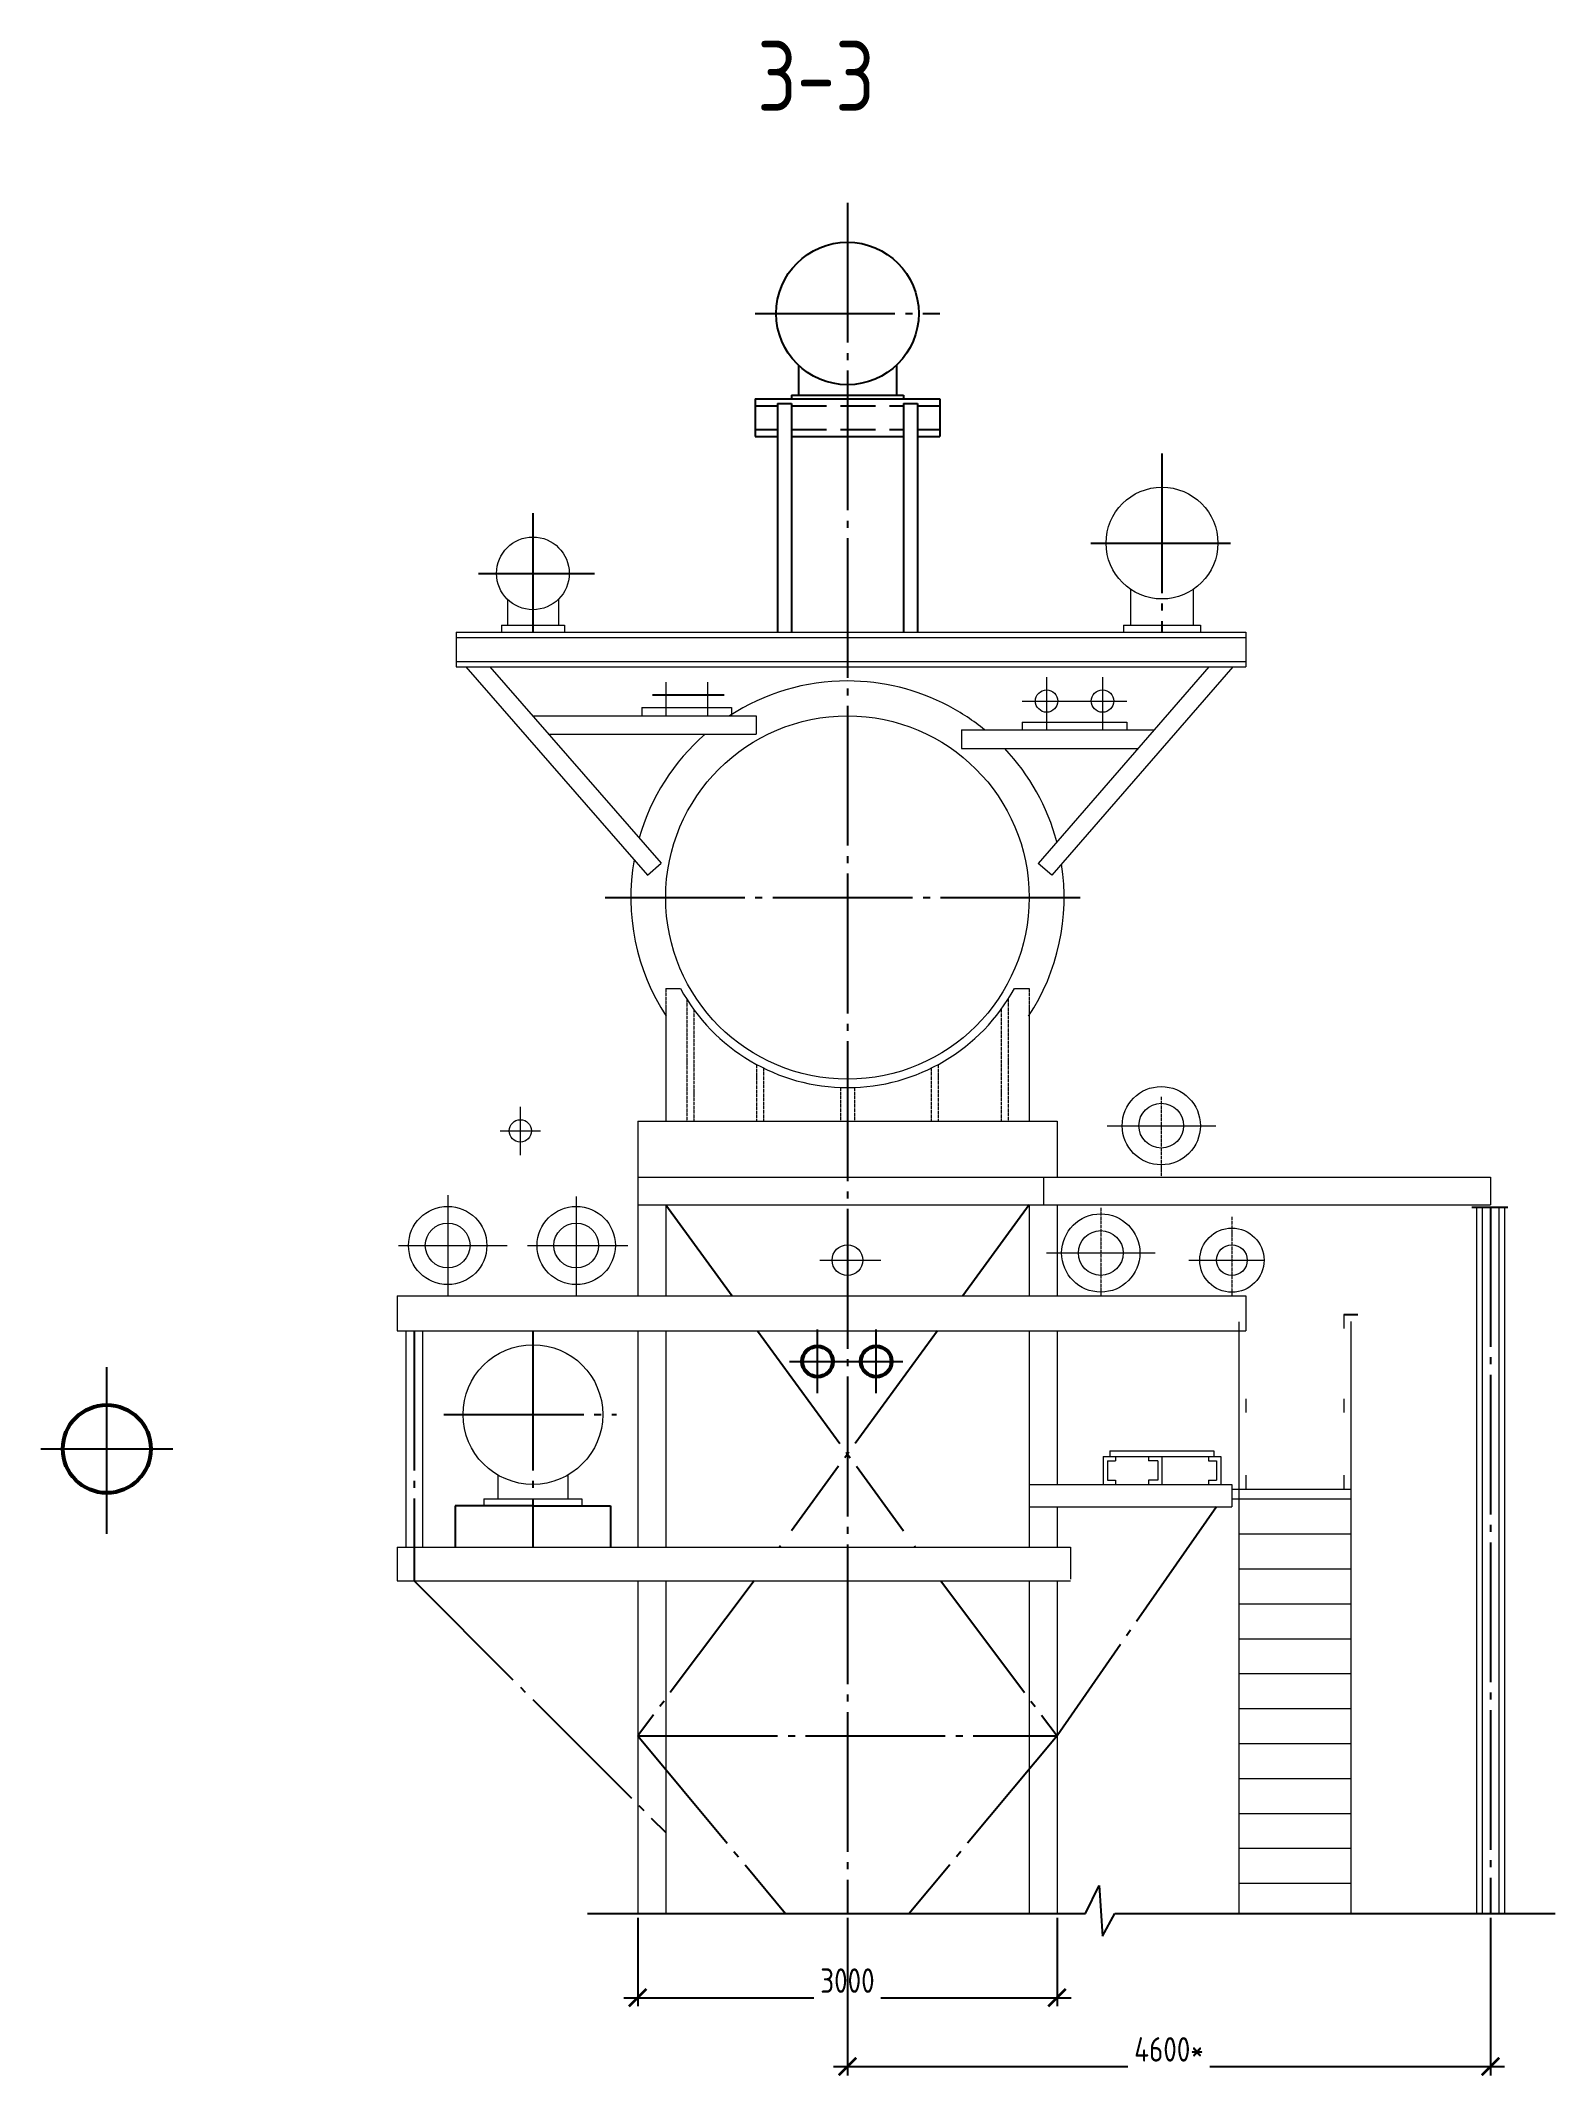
# Model space of a CAD drawing. Header units: inches. Extents: x -228863 to 215834, y 14270 to 189847.
# Drawn here: x 131927 to 142761, y 94500 to 109068 of the extents above; entities that cross this region are included whole.
import ezdxf

# ---------------------------------------------------------------- set-up
doc = ezdxf.new("R2010")
doc.units = ezdxf.units.IN
doc.header["$MEASUREMENT"] = 0
for name, pattern in [('ACAD_ISO04W100', [30, 24, -3, 0, -3]), ('GOST2.303 4', [7, 5, -2, 0]), ('GOST2.303 5', [24, 20, -1.5, 1, -1.5]), ('ГОСТ 2.303 5', [24, 20, -1.5, 1, -1.5])]:
    doc.linetypes.add(name, pattern=pattern)
doc.layers.get('0').update_dxf_attribs({"linetype": 'CONTINUOUS', "lineweight": 20})
doc.layers.get('Defpoints').update_dxf_attribs({"linetype": 'CONTINUOUS'})
for name, color, linetype, lineweight in [('Text', 7, 'CONTINUOUS', 30), ('Кислород НД', 192, 'CONTINUOUS', 53), ('ПИ_NG LP', 6, 'CONTINUOUS', 53)]:
    doc.layers.add(name, color=color, linetype=linetype, lineweight=lineweight)
for name, color, linetype in [('VPORTS', 7, 'CONTINUOUS'), ('неосновной', 7, 'CONTINUOUS'), ('осевая', 7, 'ACAD_ISO04W100')]:
    doc.layers.add(name, color=color, linetype=linetype)
doc.styles.add('GOST 2.304', font='CS_Gost2304.shx')
doc.styles.add('ГОСТ 2.304', font='CS_Gost2304.shx')
doc.dimstyles.new('SPDS', dxfattribs={"dimscale": 50, "dimtxt": 3.5, "dimasz": 2.5, "dimexe": 1.25, "dimexo": 0.625, "dimtad": 1, "dimdec": 0, "dimrnd": 0.001, "dimtxsty": 'GOST 2.304', "dimblk": 'ARCHTICK', "dimcen": 2.5, "dimdle": 2, "dimadec": 0, "dimazin": 2, "dimtfac": 0.75, "dimtdec": 0, "dimtmove": 1, "dimatfit": 3, "dimfxl": 1, "dimtolj": 1, "dimarcsym": 0})

msp = doc.modelspace()

# ---------------------------------------------------------------- texts
at = {"layer": 'Text', "linetype": 'Continuous', "ltscale": 100, "style": 'ГОСТ 2.304'}
msp.add_text('3-3', height=500, dxfattribs=at).set_placement((137052.545, 108565.957))

# ---------------------------------------------------------------- blocks, each defined once
blk = doc.blocks.new('_ArchTick')
at = {"color": 0, "linetype": 'ByBlock', "const_width": 0.15}
blk.add_lwpolyline([(-0.5, -0.5), (0.5, 0.5)], dxfattribs=at)
blk = doc.blocks.new('*D19')
at = {"layer": 'Defpoints', "color": 0}
for p in [(136198, 95666), (139198, 95666), (139198, 95063)]:
    blk.add_point(p, dxfattribs=at)
at = {"layer": 'VPORTS', "color": 0, "lineweight": -2, "ltscale": 50}
for p, q in [((136198, 95635), (136198, 95001)), ((139198, 95635), (139198, 95001)), ((136098, 95063), (139298, 95063))]:
    blk.add_line(p, q, dxfattribs=at)
at = {"layer": 'VPORTS', "color": 0, "lineweight": -2, "xscale": 125, "yscale": 125, "zscale": 125, "rotation": 180}
blk.add_blockref('_ArchTick', (136198, 95063), dxfattribs=at)
at = {"layer": 'VPORTS', "color": 0, "lineweight": -2, "xscale": 125, "yscale": 125, "zscale": 125}
blk.add_blockref('_ArchTick', (139198, 95063), dxfattribs=at)
at = {"layer": 'VPORTS', "color": 0, "linetype": 'ByBlock', "ltscale": 50, "insert": (137698, 95185), "char_height": 175, "attachment_point": 5, "style": 'GOST 2.304', "bg_fill": 3, "box_fill_scale": 1.25, "bg_fill_color": 256, "bg_fill_true_color": 13158600, "bg_fill_transparency": 0}
blk.add_mtext('\\A1;3000', dxfattribs=at)
blk = doc.blocks.new('*D20')
at = {"layer": 'Defpoints', "color": 0}
for p in [(137698, 95666), (142298, 95666), (142298, 94570)]:
    blk.add_point(p, dxfattribs=at)
at = {"layer": 'VPORTS', "color": 0, "lineweight": -2, "ltscale": 50}
for p, q in [((137698, 95635), (137698, 94507)), ((142298, 95635), (142298, 94507)), ((137598, 94570), (142398, 94570))]:
    blk.add_line(p, q, dxfattribs=at)
at = {"layer": 'VPORTS', "color": 0, "lineweight": -2, "xscale": 125, "yscale": 125, "zscale": 125, "rotation": 180}
blk.add_blockref('_ArchTick', (137698, 94570), dxfattribs=at)
at = {"layer": 'VPORTS', "color": 0, "lineweight": -2, "xscale": 125, "yscale": 125, "zscale": 125}
blk.add_blockref('_ArchTick', (142298, 94570), dxfattribs=at)
at = {"layer": 'VPORTS', "color": 0, "linetype": 'ByBlock', "ltscale": 50, "insert": (139998, 94693), "char_height": 175, "attachment_point": 5, "style": 'GOST 2.304', "bg_fill": 3, "box_fill_scale": 1.25, "bg_fill_color": 256, "bg_fill_true_color": 13158600, "bg_fill_transparency": 0}
blk.add_mtext('\\A1;4600*', dxfattribs=at)

# ---------------------------------------------------------------- linework, layer by layer
for p, q in [((135267.665, 104884.558), (135267.665, 105068.553)), ((135630.63, 105070.702), (135630.63, 104884.558)), ((139723.09, 105141.809), (139723.09, 104884.558)), ((140171.946, 105141.094), (140171.946, 104884.558)), ((135223.045, 104884.558), (135223.045, 104835.804)), ((135223.045, 104884.558), (135673.045, 104884.558)), ((135673.045, 104884.558), (135673.045, 104835.804)), ((139673.045, 104884.558), (139673.045, 104835.804)), ((139673.045, 104884.558), (140223.045, 104884.558)), ((140223.045, 104884.558), (140223.045, 104835.804)), ((134898.045, 104835.804), (134898.045, 104585.804)), ((134898.045, 104835.804), (140548.045, 104835.804)), ((134898.045, 104795.804), (140548.045, 104795.804)), ((140548.045, 104835.804), (140548.045, 104585.804)), ((134898.045, 104625.804), (140548.045, 104625.804)), ((134898.045, 104585.804), (140548.045, 104585.804)), ((134967.456, 104585.804), (136268.838, 103095.614)), ((135140.05, 104585.804), (136365.209, 103182.895)), ((136398.045, 104476.727), (136398.045, 104235.804)), ((136698.045, 104476.727), (136698.045, 104235.804)), ((140282.332, 104585.804), (139061.326, 103179.926)), ((139122.635, 104513.808), (139122.635, 104135.804)), ((140454.516, 104585.804), (139160.518, 103095.881)), ((139522.635, 104513.808), (139522.635, 104135.804)), ((138947.635, 104341.943), (139697.635, 104341.943)), ((135445.705, 104235.804), (137045.39, 104235.804)), ((136228.045, 104295.804), (136228.045, 104235.804)), ((136228.045, 104295.804), (136868.045, 104295.804)), ((136868.045, 104295.804), (136868.045, 104235.804)), ((137045.39, 104235.804), (137045.39, 104105.804)), ((138947.635, 104191.943), (139697.635, 104191.943)), ((138947.635, 104191.943), (138947.635, 104131.943)), ((139697.635, 104191.943), (139697.635, 104131.943)), ((135559.234, 104105.804), (137045.39, 104105.804)), ((138513.25, 104135.804), (139891.506, 104135.804)), ((138513.25, 104135.804), (138513.25, 104001.943)), ((138513.25, 104001.943), (139775.248, 104001.943)), ((136268.838, 103095.614), (136365.209, 103182.895)), ((139160.518, 103095.881), (139061.326, 103179.926)), ((136398.045, 102285.804), (136503.432, 102285.804)), ((138892.658, 102285.804), (138998.045, 102285.804)), ((135214.007, 101265.804), (135502.083, 101265.804)), ((136198.045, 101335.804), (139198.045, 101335.804)), ((136198.045, 101335.804), (136198.045, 100085.804)), ((139198.045, 101335.804), (139198.045, 100935.804)), ((139556.035, 101303.246), (140332.816, 101303.246)), ((136198.045, 100935.804), (139198.045, 100935.804)), ((136198.045, 100735.804), (139198.045, 100735.804)), ((136398.045, 100735.804), (136398.045, 100085.804)), ((138998.045, 100735.804), (138998.045, 100085.804)), ((139198.045, 100735.804), (139198.045, 100085.804)), ((142198.045, 100721.109), (142198.045, 95666.188)), ((142238.045, 100721.109), (142238.045, 95666.188)), ((142358.045, 100721.109), (142358.045, 95666.188)), ((142398.045, 100721.109), (142398.045, 95666.188)), ((134487.517, 100445.804), (135264.298, 100445.804)), ((135408.939, 100445.804), (136126.793, 100445.804)), ((139121.793, 100392.166), (139898.575, 100392.166)), ((137500.744, 100340.804), (137938.045, 100340.804)), ((140140.358, 100340.804), (140675.965, 100340.804)), ((141248.045, 99952.124), (141248.045, 99852.124)), ((134538.045, 99835.804), (134538.045, 98285.804)), ((134658.045, 99835.804), (134658.045, 98285.804)), ((136198.045, 99835.804), (136198.045, 98285.804)), ((136398.045, 99835.804), (136398.045, 98285.804)), ((138998.045, 99835.804), (138998.045, 98285.804)), ((139198.045, 99835.804), (139198.045, 98735.804)), ((140498.045, 99900.579), (140498.045, 95666.188)), ((141298.045, 99902.124), (141298.045, 95666.188)), ((140548.045, 99349.484), (140548.045, 99249.484)), ((141248.045, 99349.484), (141248.045, 99249.484)), ((139528.045, 98935.804), (139528.045, 98735.804)), ((139528.045, 98935.804), (139615.721, 98935.804)), ((139574.802, 98975.747), (139574.802, 98935.804)), ((139574.802, 98975.747), (140319.457, 98975.747)), ((139615.721, 98935.804), (140368.045, 98935.804)), ((139615.721, 98935.804), (139615.721, 98905.804)), ((139852.036, 98935.804), (139852.036, 98905.804)), ((139948.045, 98935.804), (139948.045, 98735.804)), ((140280.57, 98935.804), (140280.57, 98905.804)), ((140319.457, 98975.747), (140319.457, 98935.804)), ((140368.045, 98935.804), (140368.045, 98735.804)), ((135196.985, 98803.399), (135196.985, 98631.777)), ((135696.985, 98803.399), (135696.985, 98631.777)), ((139558.045, 98905.804), (139558.045, 98765.804)), ((139558.045, 98905.804), (139615.721, 98905.804)), ((139918.045, 98905.804), (139852.036, 98905.804)), ((139918.045, 98905.804), (139918.045, 98765.804)), ((140280.57, 98905.804), (140338.045, 98905.804)), ((140338.045, 98905.804), (140338.045, 98765.804)), ((140548.045, 98801.88), (140548.045, 98701.88)), ((141248.045, 98801.88), (141248.045, 98701.88)), ((135096.985, 98631.777), (135096.985, 98581.777)), ((135096.985, 98631.777), (135796.985, 98631.777)), ((135796.985, 98631.777), (135796.985, 98581.777)), ((138998.045, 98735.804), (140448.045, 98735.804)), ((139558.045, 98765.804), (139615.721, 98765.804)), ((139615.721, 98765.804), (139615.721, 98735.804)), ((139918.045, 98765.804), (139852.036, 98765.804)), ((139852.036, 98765.804), (139852.036, 98735.804)), ((140280.57, 98765.804), (140338.045, 98765.804)), ((140280.57, 98765.804), (140280.57, 98735.804)), ((140448.045, 98735.804), (140448.045, 98575.804)), ((140448.045, 98702.124), (141298.045, 98702.124)), ((140448.045, 98632.124), (141298.045, 98632.124)), ((135096.985, 98581.777), (135796.985, 98581.777)), ((136198.045, 98535.804), (136198.045, 98285.804)), ((138998.045, 98575.804), (140448.045, 98575.804)), ((139198.045, 98575.804), (139198.045, 98285.804)), ((140498.045, 98382.124), (141298.045, 98382.124)), ((134478.045, 98285.804), (134478.045, 98045.804)), ((134478.045, 98285.804), (139294.071, 98285.804)), ((139294.071, 98285.804), (139294.071, 98057.686)), ((134478.045, 98045.804), (139294.071, 98045.804)), ((136198.045, 98045.804), (136198.045, 95666.188)), ((136398.045, 98045.804), (136398.045, 95666.188)), ((138998.045, 98045.804), (138998.045, 95666.188)), ((139198.045, 98045.804), (139198.045, 95666.188)), ((140498.045, 98132.124), (141298.045, 98132.124)), ((140498.045, 97882.124), (141298.045, 97882.124)), ((140498.045, 97632.124), (141298.045, 97632.124)), ((140498.045, 97382.124), (141298.045, 97382.124)), ((140498.045, 97132.124), (141298.045, 97132.124)), ((140498.045, 96882.124), (141298.045, 96882.124)), ((140498.045, 96632.124), (141298.045, 96632.124)), ((140498.045, 96382.124), (141298.045, 96382.124)), ((140498.045, 96132.124), (141298.045, 96132.124)), ((140498.045, 95882.124), (141298.045, 95882.124))]:
    msp.add_line(p, q)
at = {"linetype": 'ACAD_ISO04W100'}
for p, q in [((136398.045, 102285.804), (136398.045, 101335.804)), ((138998.045, 102285.804), (138998.045, 101335.804)), ((136398.045, 102154.932), (136398.045, 101335.804)), ((136548.045, 102209.788), (136548.045, 101335.804)), ((136598.045, 102136.054), (136598.045, 101335.804)), ((138798.045, 102136.054), (138798.045, 101335.804)), ((138848.045, 102209.788), (138848.045, 101335.804)), ((138998.045, 102149.219), (138998.045, 101335.804)), ((137048.045, 101741.191), (137048.045, 101335.804)), ((137098.045, 101715.313), (137098.045, 101335.804)), ((138298.045, 101715.313), (138298.045, 101335.804)), ((138348.045, 101741.191), (138348.045, 101335.804)), ((137648.045, 101576.724), (137648.045, 101335.804)), ((137748.045, 101576.724), (137748.045, 101335.804)), ((139943.008, 101508.999), (139943.008, 100935.804)), ((136398.045, 100735.804), (136398.045, 100085.804)), ((138998.045, 100735.804), (138998.045, 100085.804)), ((139510.184, 100714.127), (139510.184, 100085.804)), ((136398.045, 100529.613), (136398.045, 100085.804)), ((138998.045, 100529.613), (138998.045, 100085.804)), ((140448.045, 100650.186), (140448.045, 100085.804)), ((136398.045, 100503.454), (136398.045, 100085.804)), ((138998.045, 100503.454), (138998.045, 100085.804)), ((136398.045, 99835.804), (136398.045, 99255.804)), ((138998.045, 99835.804), (138998.045, 98285.804)), ((138998.045, 99835.804), (138998.045, 99255.804)), ((138998.045, 98045.804), (138998.045, 95666.188))]:
    msp.add_line(p, q, dxfattribs=at)
at = {"linetype": 'ACAD_ISO04W100', "ltscale": 50}
msp.add_line((135358.045, 101439.267), (135358.045, 101092.185), dxfattribs=at)
at = {"linetype": 'ACAD_ISO04W100', "ltscale": 100}
for p, q in [((134838.399, 100806.151), (134838.399, 100085.804)), ((135758.045, 100795.441), (135758.045, 100085.804))]:
    msp.add_line(p, q, dxfattribs=at)
at = {"lineweight": 15}
for p, q in [((134478.045, 100085.804), (134478.045, 99835.804)), ((134478.045, 100085.804), (138644.045, 100085.804)), ((138644.045, 100085.804), (140548.045, 100085.804)), ((140548.045, 100085.804), (140548.045, 99835.804))]:
    msp.add_line(p, q, dxfattribs=at)
for centre, radius in [((139948.045, 105472.558), 400), ((135448.045, 105255.804), 260), ((139122.635, 104341.943), 80), ((139522.635, 104341.943), 80), ((137698.045, 102935.804), 1300), ((139943.008, 101303.246), 280), ((139943.008, 101303.246), 160), ((135358.045, 101265.804), 80), ((134838.399, 100445.804), 280), ((135758.045, 100445.804), 280), ((139510.184, 100392.166), 280), ((134838.399, 100445.804), 160), ((135758.045, 100445.804), 160), ((139510.184, 100392.166), 160), ((140448.045, 100340.804), 230), ((137698.045, 100340.804), 110), ((140448.045, 100340.804), 110), ((135448.045, 99235.804), 500)]:
    msp.add_circle(centre, radius)
for radius, start, end in [(1550, 90, 122.9958855), (1550, 62.2328715, 90), (1550, 50.731974, 62.2328715), (1550, 130.9887214, 164.006698), (1550, 14.9160573, 43.4587125), (1550, 169.9373059, 213.2564313), (1550, 326.7435687, 8.8863152), (1360, 208.5510231, 331.4489769)]:
    msp.add_arc((137698.045, 102935.804), radius, start, end)
at = {"layer": 'VPORTS', "linetype": 'GOST2.303 5', "ltscale": 50}
for p, q in [((137698.045, 107907.208), (137698.045, 95666.188)), ((137038.045, 107115.804), (138358.045, 107115.804)), ((137348.045, 106744.86), (137348.045, 106530.804)), ((138048.045, 106744.86), (138048.045, 106530.804)), ((137298.045, 106530.804), (137298.045, 106505.804)), ((138098.045, 106530.804), (138098.045, 106505.804)), ((139948.045, 106114.179), (139948.045, 104831.329)), ((135448.045, 105686.793), (135448.045, 104835.804)), ((139439.015, 105472.558), (140486.116, 105472.558)), ((135058.179, 105255.804), (135888.685, 105255.804)), ((135963.863, 102935.804), (139429.561, 102935.804)), ((136398.045, 100735.804), (136872.28, 100085.804)), ((138998.045, 100735.804), (138524.012, 100085.804)), ((142298.045, 100721.109), (142298.045, 95666.188)), ((134598.045, 99835.804), (134598.045, 98045.804)), ((135448.045, 99835.804), (135448.045, 98285.804)), ((137054.678, 99835.804), (138099.453, 98403.804)), ((138341.691, 99835.804), (137297.359, 98403.804)), ((134811.497, 99235.804), (136046.143, 99235.804)), ((140336.934, 98575.804), (139198.045, 96935.804)), ((137218.596, 98295.804), (137211.303, 98285.804)), ((138178.249, 98295.804), (138185.545, 98285.804)), ((134598.045, 98045.804), (136398.045, 96245.804)), ((137031.168, 98045.804), (136198.045, 96935.804)), ((138365.545, 98045.804), (139198.045, 96935.804)), ((136198.045, 96935.804), (139198.045, 96935.804)), ((136198.045, 96935.804), (137256.058, 95666.188)), ((139198.045, 96935.804), (138140.032, 95666.188))]:
    msp.add_line(p, q, dxfattribs=at)
at = {"layer": 'VPORTS', "linetype": 'GOST2.303 5', "ltscale": 200}
for p, q in [((137038.045, 106505.804), (137038.045, 106235.804)), ((138358.045, 106505.804), (138358.045, 106235.804)), ((137198.045, 106470.804), (137198.045, 104835.804)), ((137298.045, 106470.804), (137298.045, 104835.804)), ((138098.045, 106470.804), (138098.045, 104835.804)), ((138198.045, 106470.804), (138198.045, 104835.804))]:
    msp.add_line(p, q, dxfattribs=at)
at = {"layer": 'VPORTS', "ltscale": 50}
for p, q in [((137038.045, 106505.804), (138358.045, 106505.804)), ((137298.045, 106530.804), (138098.045, 106530.804)), ((137198.045, 106470.804), (137298.045, 106470.804)), ((138098.045, 106470.804), (138198.045, 106470.804)), ((137038.045, 106235.804), (137198.045, 106235.804)), ((137298.045, 106235.804), (138098.045, 106235.804)), ((138198.045, 106235.804), (138358.045, 106235.804)), ((136303.76, 104387.69), (136817.064, 104387.69)), ((141248.045, 99952.124), (141348.045, 99952.124)), ((135448.045, 98581.777), (134892.688, 98581.777)), ((134892.688, 98581.777), (134892.688, 98285.804)), ((135448.045, 98581.777), (136003.402, 98581.777)), ((136003.402, 98581.777), (136003.402, 98285.804)), ((135837.963, 95666.188), (139400.903, 95666.188)), ((139611.571, 95666.188), (142761.427, 95666.188))]:
    msp.add_line(p, q, dxfattribs=at)
at = {"layer": 'VPORTS', "linetype": 'GOST2.303 4', "ltscale": 50}
for p, q in [((137038.045, 106455.804), (137198.045, 106455.804)), ((137298.045, 106455.804), (138098.045, 106455.804)), ((138198.045, 106455.804), (138358.045, 106455.804)), ((137038.045, 106285.804), (137198.045, 106285.804)), ((137298.045, 106285.804), (138098.045, 106285.804)), ((138198.045, 106285.804), (138358.045, 106285.804))]:
    msp.add_line(p, q, dxfattribs=at)
at = {"layer": 'VPORTS', "lineweight": 15, "ltscale": 50}
for p, q in [((139099.915, 100935.804), (140444.045, 100935.804)), ((139099.915, 100935.804), (139099.915, 100735.804)), ((140444.045, 100935.804), (142298.045, 100935.804)), ((142298.045, 100935.804), (142298.045, 100735.804)), ((139099.915, 100735.804), (142298.045, 100735.804)), ((134478.045, 99835.804), (138644.045, 99835.804)), ((138644.045, 99835.804), (140548.045, 99835.804))]:
    msp.add_line(p, q, dxfattribs=at)
at = {"layer": 'VPORTS', "ltscale": 50}
msp.add_circle((137698.045, 107115.804), 510, dxfattribs=at)
at = {"layer": 'Кислород НД', "linetype": 'ByBlock', "ltscale": 100}
for centre in [(137484.052, 99615.871), (137904.052, 99615.871)]:
    msp.add_circle(centre, 109.5, dxfattribs=at)
at = {"layer": 'неосновной', "ltscale": 100}
msp.add_line((142165.297, 100721.109), (142422.202, 100721.109), dxfattribs=at)
at = {"layer": 'осевая', "color": 1, "linetype": 'ГОСТ 2.303 5', "ltscale": 100}
for p, q in [((137484.052, 99388.121), (137484.052, 99843.621)), ((137904.052, 99388.121), (137904.052, 99843.621)), ((132400.045, 98381.457), (132400.045, 99575.457)), ((137283.552, 99615.871), (138093.552, 99615.871)), ((131927.295, 98989.957), (132872.795, 98989.957))]:
    msp.add_line(p, q, dxfattribs=at)
at = {"layer": 'ПИ_NG LP', "linetype": 'ByBlock', "ltscale": 50}
msp.add_circle((132400.045, 98989.957), 315, dxfattribs=at)

msp.set_redraw_order([(e.dxf.handle, doc.entitydb.next_handle()) for e in msp.query("TEXT MTEXT ATTDEF DIMENSION ARC_DIMENSION")])  # texts and dimensions are drawn at this point

# ---------------------------------------------------------------- next in the draw order: dimensions: what is measured, and where the dimension line sits
at = {"layer": 'VPORTS', "ltscale": 50}
dim = msp.add_linear_dim(base=(139198.045, 95063.019), p1=(136198.045, 95666.188), p2=(139198.045, 95666.188), dimstyle='SPDS', override={"dimscale": 50, "dimtfill": 1, "dimarcsym": 1}, dxfattribs=at)
dim.commit()
dim.dimension.update_dxf_attribs({"geometry": '*D19', "text_midpoint": (137698.045, 95185.393)})

# ---------------------------------------------------------------- next in the draw order: dimensions: what is measured, and where the dimension line sits
dim = msp.add_linear_dim(base=(142298.045, 94569.5), p1=(137698.045, 95666.188), p2=(142298.045, 95666.188), text='4600*', dimstyle='SPDS', override={"dimscale": 50, "dimlfac": 1, "dimtxsty": 'GOST 2.304', "dimblk1": 'ArchTick', "dimblk2": 'ArchTick', "dimsah": 1, "dimtfill": 1, "dimtolj": 1, "dimarcsym": 1}, dxfattribs=at)
dim.commit()
dim.dimension.update_dxf_attribs({"geometry": '*D20', "text_midpoint": (139998.045, 94693.314)})

# ---------------------------------------------------------------- next in the draw order: linework, layer by layer
at = {"layer": 'VPORTS', "ltscale": 100}
for p, q in [((139400.903, 95666.188), (139498.244, 95865.624)), ((139498.244, 95865.624), (139523.47, 95503.916)), ((139523.454, 95504.15), (139611.571, 95666.188))]:
    msp.add_line(p, q, dxfattribs=at)

doc.saveas('drawing.dxf')
